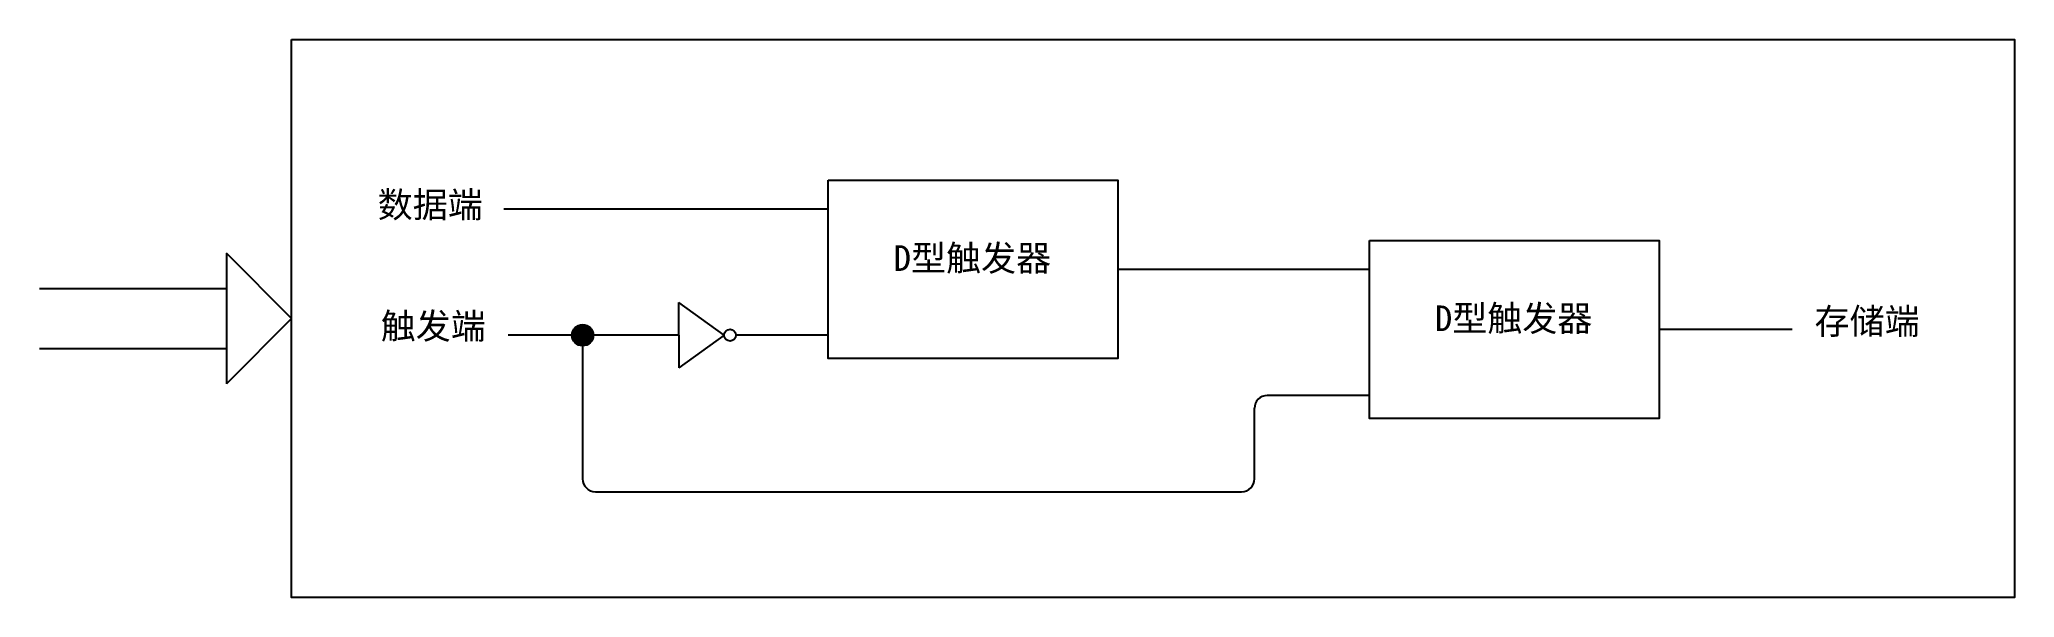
# Model space of a CAD drawing. Header units: inches. Extents: x -6 to 965, y -428 to -142.
# Drawn here: x 37.98 to 68.75, y -262.36 to -253.67 of the extents above; entities that cross this region are included whole.
import ezdxf

# ---------------------------------------------------------------- set-up
doc = ezdxf.new("R2010")
doc.units = ezdxf.units.IN
doc.header["$MEASUREMENT"] = 0
doc.styles.get("Standard").update_dxf_attribs({"font": 'arial.ttf'})

msp = doc.modelspace()

# ---------------------------------------------------------------- texts
at = {"color": 7, "true_color": 0xffffff, "char_height": 0.4, "attachment_point": 1}
for s, insert in [('{\\fSimSun|b0|i0|c134|p2;数据端}', (43.249, -256.042)), ('{\\fSimSun|b0|i0|c134|p2;存储端}', (65.636, -257.858)), ('{\\fSimSun|b0|i0|c134|p2;触发端}', (43.296, -257.932))]:
    msp.add_mtext_dynamic_manual_height_columns(s, width=3.83733, gutter_width=1, heights=[0], dxfattribs=dict(at, insert=insert))
at = {"color": 85, "true_color": 0x58ba48, "char_height": 0.4, "attachment_point": 1}
for insert in [(51.286, -256.874), (59.719, -257.812)]:
    msp.add_mtext_dynamic_manual_height_columns('{\\fSimSun|b0|i0|c134|p2;D型触发器}', width=3.83733, gutter_width=1, heights=[0], dxfattribs=dict(at, insert=insert))

# ---------------------------------------------------------------- hatches: boundary and pattern name
h = msp.add_hatch(color=256)
h.dxf.hatch_style = 1
h.paths.add_polyline_path([(46.276, -258.275), (46.608, -258.275, 1)])
h.paths.add_polyline_path([(46.608, -258.275), (46.442, -258.275), (46.442, -258.441, 0.414214)])
h.paths.add_polyline_path([(46.442, -258.275), (46.276, -258.275, 0.414214), (46.442, -258.441)])

# ---------------------------------------------------------------- linework, layer by layer
for p, q in [((50.267, -256.312), (45.214, -256.312)), ((56.853, -257.25), (54.779, -257.25)), ((58.7, -257.25), (56.853, -257.25)), ((47.942, -258.275), (47.942, -257.764)), ((48.646, -258.275), (47.942, -257.764)), ((47.942, -258.275), (45.281, -258.275)), ((46.442, -258.275), (46.442, -260.512)), ((47.942, -258.275), (47.942, -258.785)), ((48.646, -258.275), (47.942, -258.785)), ((50.267, -258.275), (48.83, -258.275)), ((65.286, -258.187), (63.212, -258.187)), ((58.7, -259.213), (57.109, -259.213)), ((56.909, -260.512), (56.909, -259.413)), ((46.642, -260.712), (56.709, -260.712))]:
    msp.add_line(p, q)
at = {"color": 85, "true_color": 0x58ba48}
for p, q in [((41.908, -258.015), (40.891, -256.998)), ((40.891, -256.998), (40.891, -259.032)), ((37.98, -257.55), (40.891, -257.55)), ((41.908, -258.015), (40.891, -259.032)), ((37.98, -258.48), (40.891, -258.48))]:
    msp.add_line(p, q, dxfattribs=at)
for points in [[(41.908, -253.671), (68.751, -253.671), (68.751, -262.359), (41.908, -262.359)], [(50.267, -255.863), (54.779, -255.863), (54.779, -258.636), (50.267, -258.636)], [(58.7, -256.801), (63.212, -256.801), (63.212, -259.574), (58.7, -259.574)]]:
    msp.add_lwpolyline(points, close=True)
for centre, radius in [((46.442, -258.275), 0.166), ((48.738, -258.275), 0.0921)]:
    msp.add_circle(centre, radius)
for centre, start, end in [((57.109, -259.413), 90, 180), ((46.642, -260.512), 180, 270), ((56.709, -260.512), 270, 0)]:
    msp.add_arc(centre, 0.2, start, end)

msp.set_redraw_order([(e.dxf.handle, doc.entitydb.next_handle()) for e in msp.query("TEXT MTEXT ATTDEF DIMENSION ARC_DIMENSION")])  # texts and dimensions are drawn at this point

doc.saveas('drawing.dxf')
